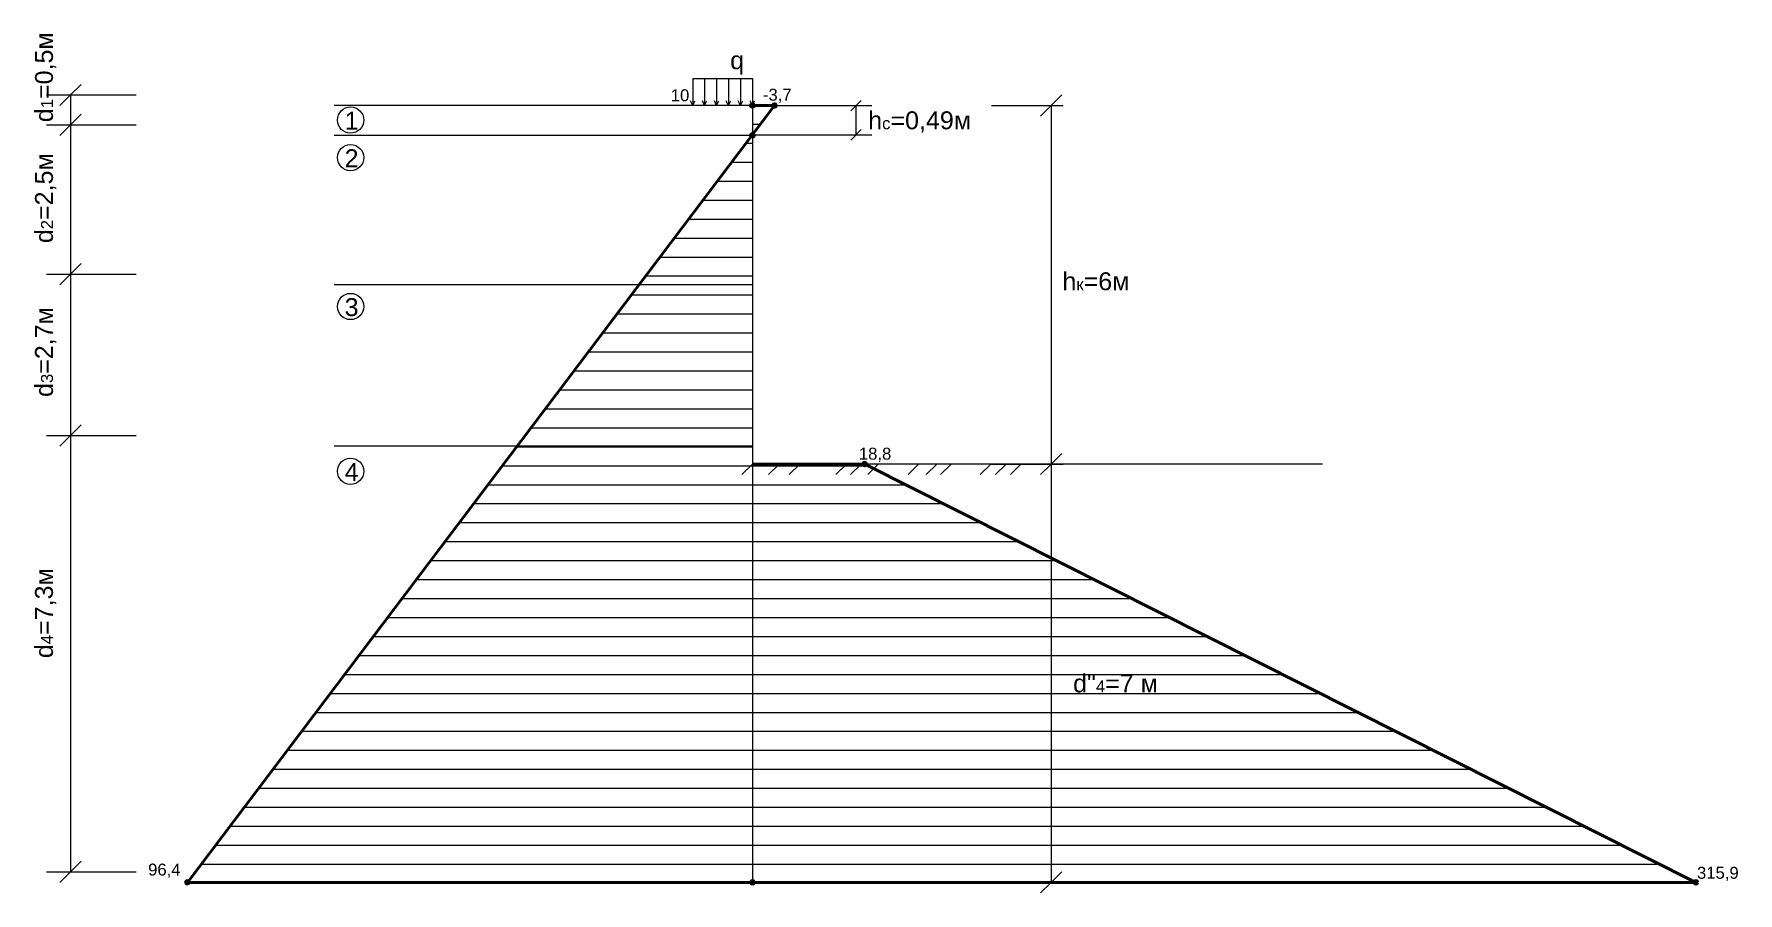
# Model space of a CAD drawing. Header units: millimetres. Extents: x -5592 to 31432, y -5488 to 8589.
# Drawn here: x 1306 to 4158, y 2111 to 3548 of the extents above; entities that cross this region are included whole.
import ezdxf

# ---------------------------------------------------------------- set-up
doc = ezdxf.new("R2010")
doc.units = ezdxf.units.MM
doc.layers.get('0').update_dxf_attribs({"lineweight": 9})
doc.layers.add('давление', color=10, linetype='Continuous', lineweight=40)
doc.styles.get("Standard").update_dxf_attribs({"font": 'arial.ttf'})

msp = doc.modelspace()

# ---------------------------------------------------------------- texts
at = {"char_height": 30, "attachment_point": 1, "rotation": 90}
for s, insert in [('d{\\H0.66667x;1}=0,5м', (1307.525, 3400.573)), ('d{\\H0.66667x;2}=2,5м', (1307.525, 3198.187)), ('d{\\H0.66667x;3}=2,7м', (1307.525, 2940.731)), ('d{\\H0.66667x;4}=7,3м', (1307.525, 2503.695))]:
    msp.add_mtext_dynamic_manual_height_columns(s, width=147.50897, gutter_width=12.5, heights=[0], dxfattribs=dict(at, insert=insert))
at = {"attachment_point": 1}
for s, width, insert, char_height in [('q', 147.50897, (2471.252, 3519.268), 30), ('10', 147.50897, (2371.791, 3455.642), 20), ('-3,7', 147.50897, (2526.009, 3456.625), 20), ('1', 147.50897, (1825.863, 3418.08), 30), ('h{\\H0.66667x;с}=0,49м', 147.50897, (2702.325, 3418.757), 30), ('2', 147.50897, (1825.863, 3355.252), 30), ('h{\\H0.66667x;к}=6м', 147.50897, (3027.475, 3149.411), 30), ('3', 147.50897, (1825.863, 3106.142), 30), ('18,8', 147.50897, (2686.658, 2855.878), 20), ('4', 147.50897, (1825.863, 2830.418), 30), ('d"{\\H0.66667x;4}=7 м', 185.07941, (3045.345, 2476.491), 30), ('96,4', 147.50897, (1496.818, 2159.87), 20), ('315,9', 147.50897, (4089.746, 2154.51), 20)]:
    msp.add_mtext_dynamic_manual_height_columns(s, width=width, gutter_width=12.5, heights=[0], dxfattribs=dict(at, insert=insert, char_height=char_height))

# ---------------------------------------------------------------- hatches: boundary and pattern name
h = msp.add_hatch()
h.set_pattern_fill('LINE', color=256, scale=10)
h.paths.add_polyline_path([(2543.696, 3426.155, -0.2350318), (2542.505, 3428.548), (2511.505, 3428.548, -0.41421356), (2508.505, 3425.548), (2508.505, 3381.548, -0.1081673), (2509.758, 3381.274)])
h.paths.add_polyline_path([(2508.505, 3375.548, -0.21938707), (2506.224, 3376.6), (2318.659, 3128.548), (2508.505, 3128.548)])
h.paths.add_polyline_path([(2508.505, 3128.548), (2318.659, 3128.548), (2114.497, 2858.548), (2508.505, 2858.548)])
h.paths.add_polyline_path([(2508.505, 2858.548), (2114.497, 2858.548), (1564.314, 2130.941, -0.2350318), (1565.505, 2128.548), (2505.505, 2128.548, -0.41421356), (2508.505, 2131.548)])
h.paths.add_polyline_path([(4091.005, 2128.548, -1), (4085.005, 2128.548), (2511.505, 2128.548, -1), (2505.505, 2128.548, -0.41421356), (2508.505, 2131.548), (2508.505, 2828.548), (2693.505, 2828.548, -1.26513968), (2699.185, 2827.2), (4085.325, 2129.896, -0.79042656)])
at = {"layer": 'давление'}
h = msp.add_hatch(color=256, dxfattribs=at)
h.dxf.hatch_style = 1
h.paths.add_polyline_path([(2505.505, 3428.548, 1), (2511.505, 3428.548, 1)])
h = msp.add_hatch(color=256, dxfattribs=at)
h.dxf.hatch_style = 1
h.paths.add_polyline_path([(2505.505, 3428.548, 1), (2511.505, 3428.548, 1)])
h = msp.add_hatch(color=256, dxfattribs=at)
h.dxf.hatch_style = 1
h.paths.add_polyline_path([(2542.505, 3428.548, 1), (2548.505, 3428.548, 1)])
h = msp.add_hatch(color=256, dxfattribs=at)
h.dxf.hatch_style = 1
h.paths.add_polyline_path([(2505.505, 3378.548, 1), (2511.505, 3378.548, 1)])
h = msp.add_hatch(color=256, dxfattribs=at)
h.dxf.hatch_style = 1
h.paths.add_polyline_path([(2693.505, 2828.548, 1), (2699.505, 2828.548, 1)])
h = msp.add_hatch(color=256, dxfattribs=at)
h.dxf.hatch_style = 1
h.paths.add_polyline_path([(1559.505, 2128.548, 1), (1565.505, 2128.548, 1)])
h = msp.add_hatch(color=256, dxfattribs=at)
h.dxf.hatch_style = 1
h.paths.add_polyline_path([(2505.505, 2128.548, 1), (2511.505, 2128.548, 1)])
h = msp.add_hatch(color=256, dxfattribs=at)
h.dxf.hatch_style = 1
h.paths.add_polyline_path([(4085.005, 2128.548, 1), (4091.005, 2128.548, 1)])

# ---------------------------------------------------------------- linework, layer by layer
for p, q in [((1366.973, 3446.243), (1384.704, 3463.937)), ((2408.505, 3473.548), (2408.505, 3428.548)), ((2408.505, 3473.548), (2508.505, 3473.548)), ((2428.505, 3473.548), (2428.505, 3428.548)), ((2448.505, 3473.548), (2448.505, 3428.548)), ((2468.505, 3473.548), (2468.505, 3428.548)), ((2488.505, 3473.548), (2488.505, 3428.548)), ((2508.505, 3473.548), (2508.505, 3428.548)), ((1326.659, 3446.243), (1476.973, 3446.243)), ((1349.242, 3428.548), (1366.973, 3446.243)), ((1366.973, 3446.243), (1366.973, 2146.243)), ((2508.505, 3428.548), (1808.505, 3428.548)), ((2408.505, 3428.548), (2404.818, 3436.477)), ((2408.505, 3428.548), (2412.193, 3436.477)), ((2428.505, 3428.548), (2424.818, 3436.477)), ((2428.505, 3428.548), (2432.193, 3436.477)), ((2448.505, 3428.548), (2444.818, 3436.477)), ((2448.505, 3428.548), (2452.193, 3436.477)), ((2468.505, 3428.548), (2464.818, 3436.477)), ((2468.505, 3428.548), (2472.193, 3436.477)), ((2488.505, 3428.548), (2484.818, 3436.477)), ((2488.505, 3428.548), (2492.193, 3436.477)), ((2508.505, 3428.548), (2504.818, 3436.477)), ((2508.505, 3428.548), (2512.193, 3436.477)), ((2508.505, 3428.548), (2508.505, 3378.548)), ((2545.505, 3428.548), (2708.505, 3428.548)), ((2673.095, 3419.454), (2690.826, 3437.148)), ((2681.756, 3428.314), (2681.756, 3379.595)), ((2908.505, 3428.548), (3028.505, 3428.548)), ((2990.774, 3410.854), (3008.505, 3428.548)), ((3008.505, 3428.548), (3026.236, 3446.243)), ((3008.505, 3428.548), (3008.505, 2828.548)), ((1326.659, 3396.243), (1476.973, 3396.243)), ((1349.242, 3378.548), (1366.973, 3396.243)), ((1366.973, 3396.243), (1384.704, 3413.937)), ((2508.505, 3378.548), (1808.505, 3378.548)), ((2508.505, 3379.616), (2708.505, 3379.616)), ((2508.505, 3378.548), (2508.505, 3128.548)), ((2673.095, 3370.736), (2690.826, 3388.43)), ((1326.659, 3146.243), (1476.973, 3146.243)), ((1349.242, 3128.548), (1366.973, 3146.243)), ((1366.973, 3146.243), (1384.704, 3163.937)), ((2508.505, 3128.548), (1808.505, 3128.548)), ((2508.505, 3128.548), (2508.505, 2858.548)), ((1366.973, 2876.243), (1384.704, 2893.937)), ((1326.659, 2876.243), (1476.973, 2876.243)), ((1349.242, 2858.548), (1366.973, 2876.243)), ((2508.505, 2858.548), (1808.505, 2858.548)), ((2508.505, 2858.548), (2508.505, 2128.548)), ((2490.774, 2810.854), (2508.505, 2828.548)), ((3462.623, 2828.548), (2508.505, 2828.548)), ((2535.405, 2810.854), (2553.136, 2828.548)), ((2570.191, 2810.854), (2587.922, 2828.548)), ((2648.296, 2810.854), (2666.027, 2828.548)), ((2672.581, 2810.854), (2690.312, 2828.548)), ((2701.46, 2810.854), (2719.191, 2828.548)), ((2769.063, 2810.854), (2786.794, 2828.548)), ((2799.255, 2810.854), (2816.986, 2828.548)), ((2823.539, 2810.854), (2841.27, 2828.548)), ((2889.83, 2810.854), (2907.561, 2828.548)), ((2908.505, 2828.548), (3028.505, 2828.548)), ((2915.427, 2810.854), (2933.158, 2828.548)), ((2940.368, 2810.854), (2958.099, 2828.548)), ((2990.774, 2810.854), (3008.505, 2828.548)), ((3008.505, 2828.548), (3026.236, 2846.243)), ((3008.505, 2828.548), (3008.505, 2128.548)), ((1326.659, 2146.243), (1476.973, 2146.243)), ((1349.242, 2128.548), (1366.973, 2146.243)), ((1349.242, 2128.548), (1366.973, 2146.243)), ((1366.973, 2146.243), (1384.704, 2163.937)), ((1366.973, 2146.243), (1384.704, 2163.937)), ((3008.505, 2128.548), (3026.236, 2146.243)), ((2508.505, 2128.548), (1808.505, 2128.548)), ((2990.774, 2110.854), (3008.505, 2128.548))]:
    msp.add_line(p, q)
for centre in [(1835.764, 3404.147), (1835.764, 3341.318), (1835.764, 3092.208), (1835.764, 2816.484)]:
    msp.add_circle(centre, 22)
for p, q in [((1562.505, 2128.548), (2545.505, 3428.548)), ((2508.505, 3428.548), (2545.505, 3428.548)), ((2508.505, 2828.548), (2696.505, 2828.548)), ((4088.005, 2128.548), (2696.505, 2828.548)), ((2508.505, 2128.548), (1562.505, 2128.548)), ((2508.505, 2128.548), (4088.005, 2128.548))]:
    msp.add_line(p, q, dxfattribs=at)
for centre in [(2508.505, 3428.548), (2508.505, 3428.548), (2545.505, 3428.548), (2508.505, 3378.548), (2696.505, 2828.548), (1562.505, 2128.548), (2508.505, 2128.548), (4088.005, 2128.548)]:
    msp.add_circle(centre, 3, dxfattribs=at)

msp.set_redraw_order([(e.dxf.handle, doc.entitydb.next_handle()) for e in msp.query("TEXT MTEXT ATTDEF DIMENSION ARC_DIMENSION")])  # texts and dimensions are drawn at this point

doc.saveas('drawing.dxf')
